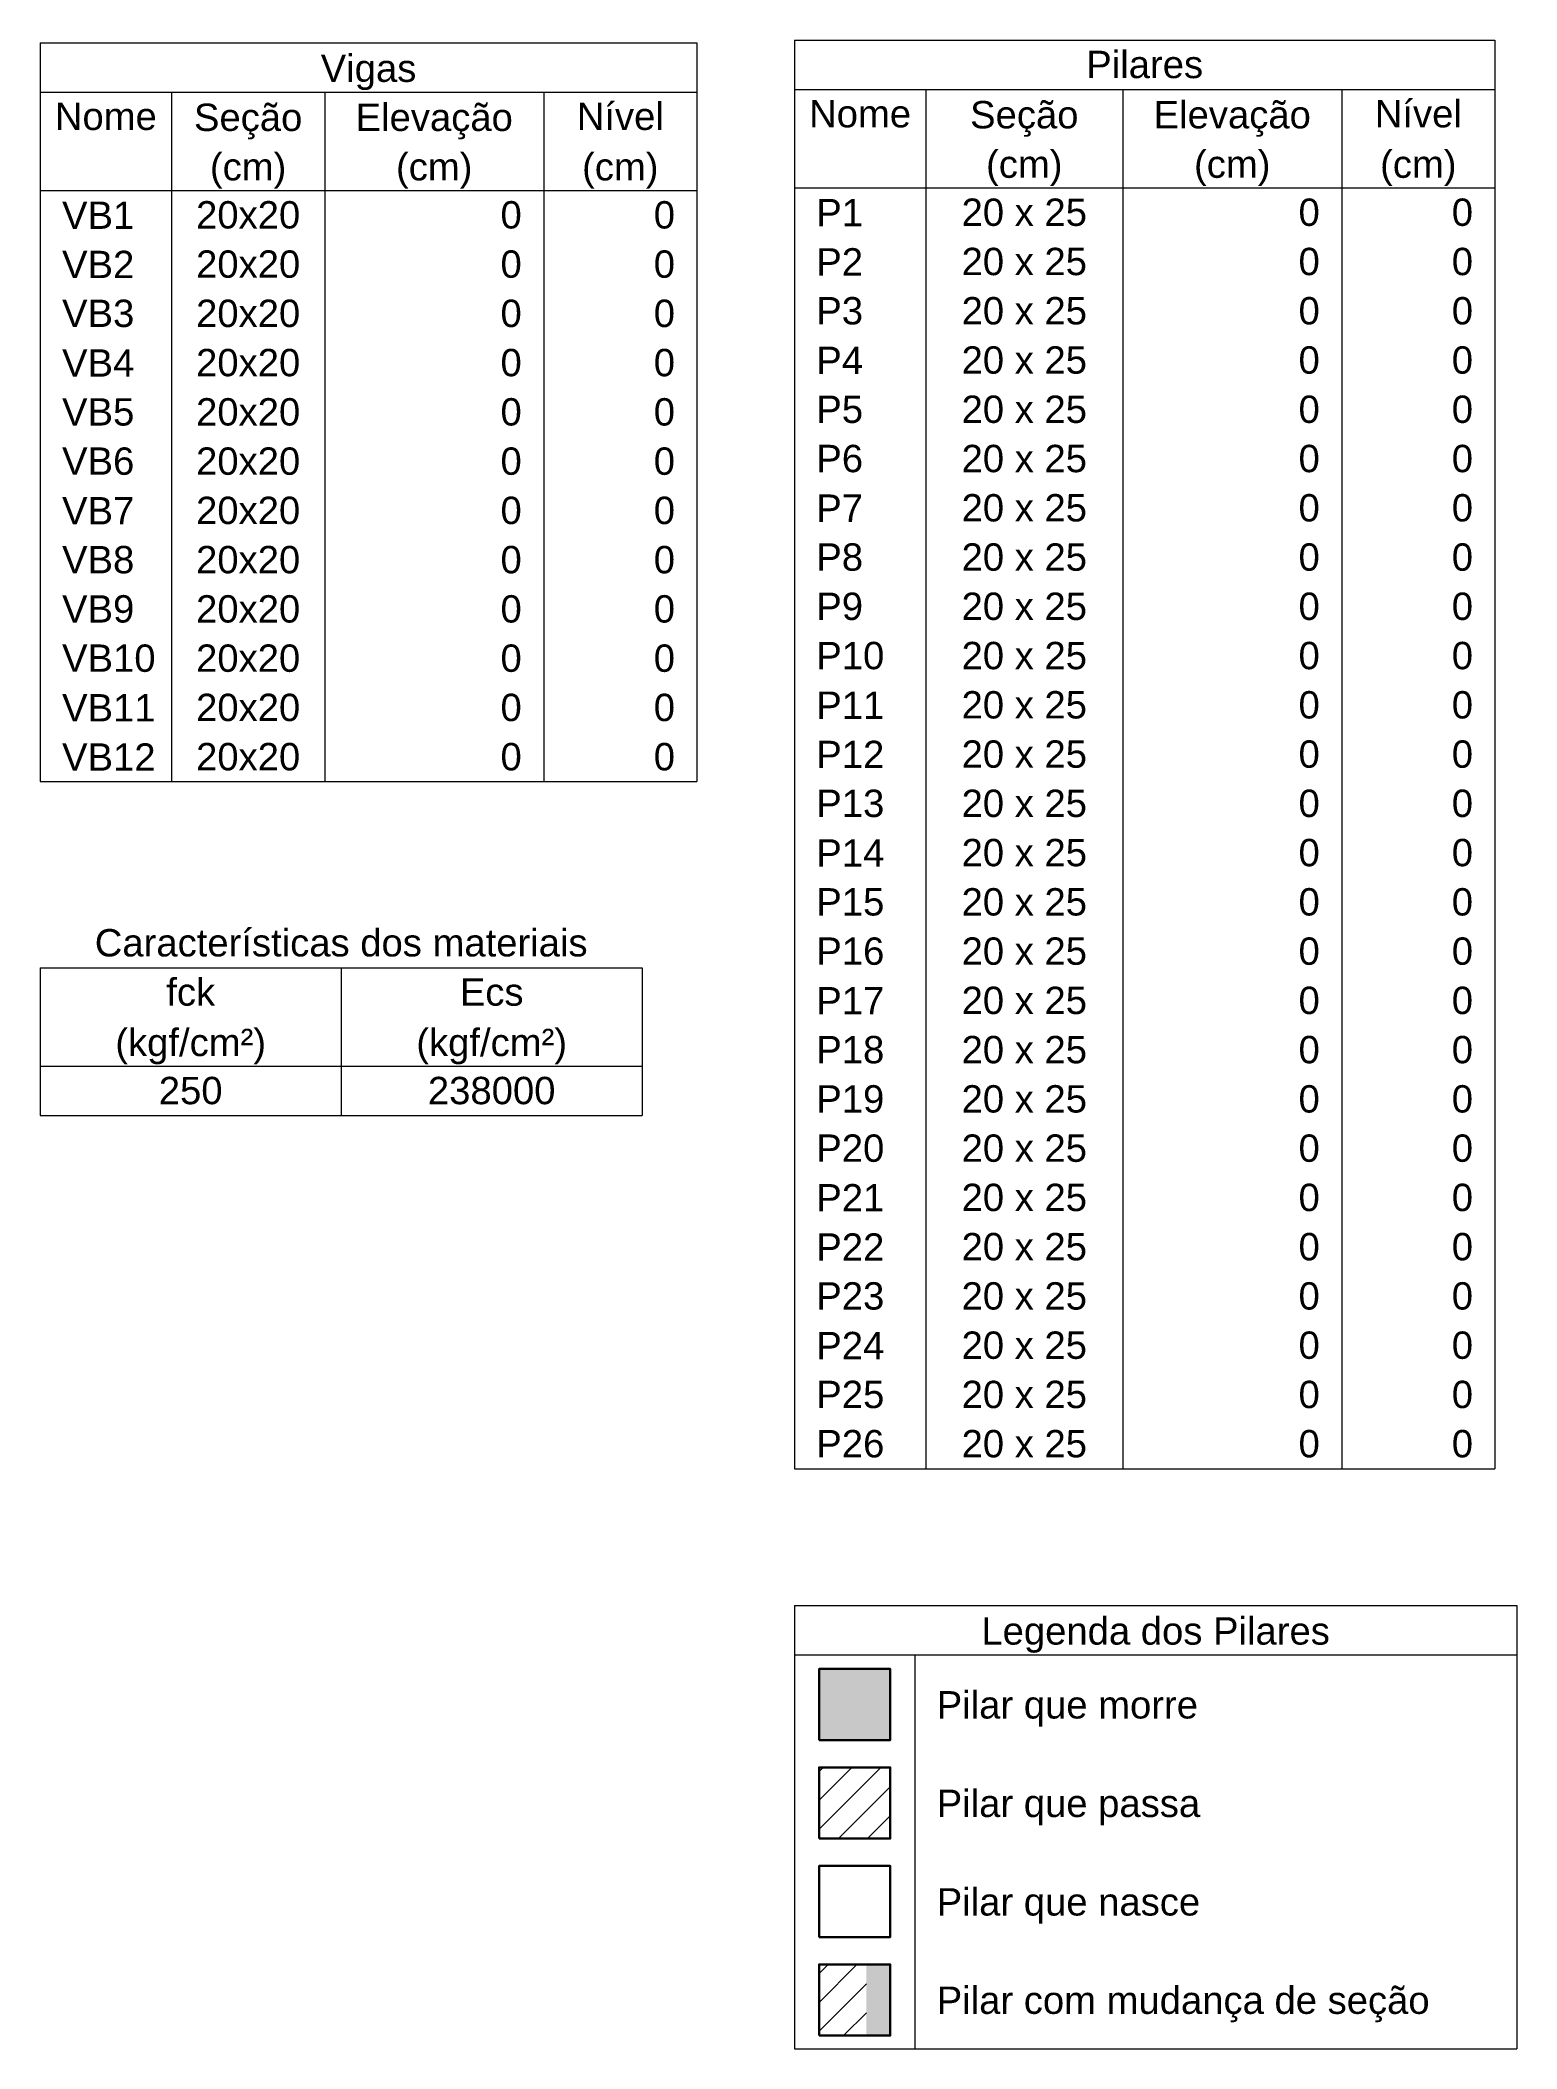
# Model space of a CAD drawing. Header units: millimetres. Extents: x 7 to 580, y -90 to 91.
# Drawn here: x 260.38 to 271.18, y 69.89 to 84.57 of the extents above; entities that cross this region are included whole.
import ezdxf

# ---------------------------------------------------------------- set-up
doc = ezdxf.new("R2010")
doc.units = ezdxf.units.MM
for name, color, linetype, lineweight in [('FO-Hachuras dos pilares', 9, 'Continuous', 5), ('FO-Pilares', 4, 'Continuous', 30), ('FO-Textos das vigas', 7, 'Continuous', 5), ('FO-Textos dos pilares', 7, 'Continuous', 5)]:
    doc.layers.add(name, color=color, linetype=linetype, lineweight=lineweight)
doc.styles.add('Arial', font='arial.ttf')

msp = doc.modelspace()

# ---------------------------------------------------------------- texts
at = {"layer": 'FO-Textos das vigas', "char_height": 0.2, "line_spacing_factor": 0.798, "style": 'Arial'}
for s, insert, width, attachment_point in [('Vigas', (262.7826, 84.209), 1.2, 8), ('Nome', (260.8626, 83.915), 0.96, 8), ('Seção', (261.9026, 83.849), 1.2, 8), ('Elevação', (263.2626, 83.849), 1.92, 8), ('Nível', (264.6226, 83.915), 1.2, 8), ('(cm)', (261.9026, 83.489), 0.96, 8), ('(cm)', (263.2626, 83.489), 0.96, 8), ('(cm)', (264.6226, 83.489), 0.96, 8), ('VB1', (260.5426, 83.195), 0.72, 7), ('20x20', (261.9026, 83.195), 1.2, 8), ('0', (263.9026, 83.195), 0.24, 9), ('0', (265.0226, 83.195), 0.24, 9), ('VB2', (260.5426, 82.835), 0.72, 7), ('20x20', (261.9026, 82.835), 1.2, 8), ('0', (263.9026, 82.835), 0.24, 9), ('0', (265.0226, 82.835), 0.24, 9), ('VB3', (260.5426, 82.475), 0.72, 7), ('20x20', (261.9026, 82.475), 1.2, 8), ('0', (263.9026, 82.475), 0.24, 9), ('0', (265.0226, 82.475), 0.24, 9), ('VB4', (260.5426, 82.115), 0.72, 7), ('20x20', (261.9026, 82.115), 1.2, 8), ('0', (263.9026, 82.115), 0.24, 9), ('0', (265.0226, 82.115), 0.24, 9), ('VB5', (260.5426, 81.755), 0.72, 7), ('20x20', (261.9026, 81.755), 1.2, 8), ('0', (263.9026, 81.755), 0.24, 9), ('0', (265.0226, 81.755), 0.24, 9), ('VB6', (260.5426, 81.395), 0.72, 7), ('20x20', (261.9026, 81.395), 1.2, 8), ('0', (263.9026, 81.395), 0.24, 9), ('0', (265.0226, 81.395), 0.24, 9), ('VB7', (260.5426, 81.035), 0.72, 7), ('20x20', (261.9026, 81.035), 1.2, 8), ('0', (263.9026, 81.035), 0.24, 9), ('0', (265.0226, 81.035), 0.24, 9), ('VB8', (260.5426, 80.675), 0.72, 7), ('20x20', (261.9026, 80.675), 1.2, 8), ('0', (263.9026, 80.675), 0.24, 9), ('0', (265.0226, 80.675), 0.24, 9), ('VB9', (260.5426, 80.315), 0.72, 7), ('20x20', (261.9026, 80.315), 1.2, 8), ('0', (263.9026, 80.315), 0.24, 9), ('0', (265.0226, 80.315), 0.24, 9), ('VB10', (260.5426, 79.955), 0.96, 7), ('20x20', (261.9026, 79.955), 1.2, 8), ('0', (263.9026, 79.955), 0.24, 9), ('0', (265.0226, 79.955), 0.24, 9), ('VB11', (260.5426, 79.595), 0.96, 7), ('20x20', (261.9026, 79.595), 1.2, 8), ('0', (263.9026, 79.595), 0.24, 9), ('0', (265.0226, 79.595), 0.24, 9), ('VB12', (260.5426, 79.235), 0.96, 7), ('20x20', (261.9026, 79.235), 1.2, 8), ('0', (263.9026, 79.235), 0.24, 9), ('0', (265.0226, 79.235), 0.24, 9), ('Características dos materiais', (262.5826, 77.875), 6.96, 8), ('fck', (261.4826, 77.515), 0.72, 8), ('Ecs', (263.6826, 77.515), 0.72, 8), ('(kgf/cm²)', (261.4826, 77.089), 2.16, 8), ('(kgf/cm²)', (263.6826, 77.089), 2.16, 8), ('250', (261.4826, 76.795), 0.72, 8), ('238000', (263.6826, 76.795), 1.44, 8), ('Legenda dos Pilares', (268.5353, 72.788), 4.56, 8), ('Pilar que morre', (266.9353, 72.248), 3.6, 7), ('Pilar que passa', (266.9353, 71.528), 3.6, 7), ('Pilar que nasce', (266.9353, 70.808), 3.6, 7), ('Pilar com mudança de seção', (266.9353, 70.088), 6.24, 7)]:
    msp.add_mtext(s, dxfattribs=dict(at, insert=insert, width=width, attachment_point=attachment_point))
at = {"layer": 'FO-Textos dos pilares', "char_height": 0.2, "line_spacing_factor": 0.798, "style": 'Arial'}
for s, insert, width, attachment_point in [('Pilares', (268.4553, 84.294), 1.68, 8), ('Nome', (266.3753, 83.934), 0.96, 8), ('Seção', (267.5753, 83.868), 1.2, 8), ('Elevação', (269.0953, 83.868), 1.92, 8), ('Nível', (270.4553, 83.934), 1.2, 8), ('(cm)', (267.5753, 83.508), 0.96, 8), ('(cm)', (269.0953, 83.508), 0.96, 8), ('(cm)', (270.4553, 83.508), 0.96, 8), ('P1', (266.0553, 83.214), 0.48, 7), ('20 x 25', (267.5753, 83.214), 1.68, 8), ('0', (269.7353, 83.214), 0.24, 9), ('0', (270.8553, 83.214), 0.24, 9), ('P2', (266.0553, 82.854), 0.48, 7), ('20 x 25', (267.5753, 82.854), 1.68, 8), ('0', (269.7353, 82.854), 0.24, 9), ('0', (270.8553, 82.854), 0.24, 9), ('P3', (266.0553, 82.494), 0.48, 7), ('20 x 25', (267.5753, 82.494), 1.68, 8), ('0', (269.7353, 82.494), 0.24, 9), ('0', (270.8553, 82.494), 0.24, 9), ('P4', (266.0553, 82.134), 0.48, 7), ('20 x 25', (267.5753, 82.134), 1.68, 8), ('0', (269.7353, 82.134), 0.24, 9), ('0', (270.8553, 82.134), 0.24, 9), ('P5', (266.0553, 81.774), 0.48, 7), ('20 x 25', (267.5753, 81.774), 1.68, 8), ('0', (269.7353, 81.774), 0.24, 9), ('0', (270.8553, 81.774), 0.24, 9), ('P6', (266.0553, 81.414), 0.48, 7), ('20 x 25', (267.5753, 81.414), 1.68, 8), ('0', (269.7353, 81.414), 0.24, 9), ('0', (270.8553, 81.414), 0.24, 9), ('P7', (266.0553, 81.054), 0.48, 7), ('20 x 25', (267.5753, 81.054), 1.68, 8), ('0', (269.7353, 81.054), 0.24, 9), ('0', (270.8553, 81.054), 0.24, 9), ('P8', (266.0553, 80.694), 0.48, 7), ('20 x 25', (267.5753, 80.694), 1.68, 8), ('0', (269.7353, 80.694), 0.24, 9), ('0', (270.8553, 80.694), 0.24, 9), ('P9', (266.0553, 80.334), 0.48, 7), ('20 x 25', (267.5753, 80.334), 1.68, 8), ('0', (269.7353, 80.334), 0.24, 9), ('0', (270.8553, 80.334), 0.24, 9), ('P10', (266.0553, 79.974), 0.72, 7), ('20 x 25', (267.5753, 79.974), 1.68, 8), ('0', (269.7353, 79.974), 0.24, 9), ('0', (270.8553, 79.974), 0.24, 9), ('P11', (266.0553, 79.614), 0.72, 7), ('20 x 25', (267.5753, 79.614), 1.68, 8), ('0', (269.7353, 79.614), 0.24, 9), ('0', (270.8553, 79.614), 0.24, 9), ('P12', (266.0553, 79.254), 0.72, 7), ('20 x 25', (267.5753, 79.254), 1.68, 8), ('0', (269.7353, 79.254), 0.24, 9), ('0', (270.8553, 79.254), 0.24, 9), ('P13', (266.0553, 78.894), 0.72, 7), ('20 x 25', (267.5753, 78.894), 1.68, 8), ('0', (269.7353, 78.894), 0.24, 9), ('0', (270.8553, 78.894), 0.24, 9), ('P14', (266.0553, 78.534), 0.72, 7), ('20 x 25', (267.5753, 78.534), 1.68, 8), ('0', (269.7353, 78.534), 0.24, 9), ('0', (270.8553, 78.534), 0.24, 9), ('P15', (266.0553, 78.174), 0.72, 7), ('20 x 25', (267.5753, 78.174), 1.68, 8), ('0', (269.7353, 78.174), 0.24, 9), ('0', (270.8553, 78.174), 0.24, 9), ('P16', (266.0553, 77.814), 0.72, 7), ('20 x 25', (267.5753, 77.814), 1.68, 8), ('0', (269.7353, 77.814), 0.24, 9), ('0', (270.8553, 77.814), 0.24, 9), ('20 x 25', (267.5753, 77.454), 1.68, 8), ('0', (269.7353, 77.454), 0.24, 9), ('0', (270.8553, 77.454), 0.24, 9), ('P17', (266.0553, 77.454), 0.72, 7), ('P18', (266.0553, 77.094), 0.72, 7), ('20 x 25', (267.5753, 77.094), 1.68, 8), ('0', (269.7353, 77.094), 0.24, 9), ('0', (270.8553, 77.094), 0.24, 9), ('P19', (266.0553, 76.734), 0.72, 7), ('20 x 25', (267.5753, 76.734), 1.68, 8), ('0', (269.7353, 76.734), 0.24, 9), ('0', (270.8553, 76.734), 0.24, 9), ('P20', (266.0553, 76.374), 0.72, 7), ('20 x 25', (267.5753, 76.374), 1.68, 8), ('0', (269.7353, 76.374), 0.24, 9), ('0', (270.8553, 76.374), 0.24, 9), ('P21', (266.0553, 76.014), 0.72, 7), ('20 x 25', (267.5753, 76.014), 1.68, 8), ('0', (269.7353, 76.014), 0.24, 9), ('0', (270.8553, 76.014), 0.24, 9), ('P22', (266.0553, 75.654), 0.72, 7), ('20 x 25', (267.5753, 75.654), 1.68, 8), ('0', (269.7353, 75.654), 0.24, 9), ('0', (270.8553, 75.654), 0.24, 9), ('P23', (266.0553, 75.294), 0.72, 7), ('20 x 25', (267.5753, 75.294), 1.68, 8), ('0', (269.7353, 75.294), 0.24, 9), ('0', (270.8553, 75.294), 0.24, 9), ('P24', (266.0553, 74.934), 0.72, 7), ('20 x 25', (267.5753, 74.934), 1.68, 8), ('0', (269.7353, 74.934), 0.24, 9), ('0', (270.8553, 74.934), 0.24, 9), ('P25', (266.0553, 74.574), 0.72, 7), ('20 x 25', (267.5753, 74.574), 1.68, 8), ('0', (269.7353, 74.574), 0.24, 9), ('0', (270.8553, 74.574), 0.24, 9), ('P26', (266.0553, 74.214), 0.72, 7), ('20 x 25', (267.5753, 74.214), 1.68, 8), ('0', (269.7353, 74.214), 0.24, 9), ('0', (270.8553, 74.214), 0.24, 9)]:
    msp.add_mtext(s, dxfattribs=dict(at, insert=insert, width=width, attachment_point=attachment_point))

# ---------------------------------------------------------------- hatches: boundary and pattern name
at = {"layer": 'FO-Hachuras dos pilares', "linetype": 'Continuous'}
for points in [[(266.0753, 72.1512), (266.0753, 72.6712), (266.5953, 72.6712), (266.5953, 72.1512), (266.0753, 72.1512)], [(266.4211, 69.9912), (266.4211, 70.5112), (266.5953, 70.5112), (266.5953, 69.9912), (266.4211, 69.9912)]]:
    msp.add_hatch(color=256, dxfattribs=at).paths.add_polyline_path(points)
at = {"layer": 'FO-Hachuras dos pilares', "linetype": 'Continuous', "true_color": 0x000000}
h = msp.add_hatch(dxfattribs=at)
h.set_pattern_fill('ANSI31', color=18, scale=0.047, style=0)
h.paths.add_polyline_path([(266.0753, 71.4312), (266.0753, 71.9512), (266.5953, 71.9512), (266.5953, 71.4312), (266.0753, 71.4312)])
h = msp.add_hatch(dxfattribs=at)
h.set_pattern_fill('ANSI31', color=18, scale=0.047, style=0)
h.paths.add_polyline_path([(266.0753, 69.9912), (266.0753, 70.5112), (266.4211, 70.5112), (266.4211, 69.9912), (266.0753, 69.9912)])

# ---------------------------------------------------------------- linework, layer by layer
at = {"layer": 'FO-Pilares'}
for points in [[(266.0753, 72.1512), (266.0753, 72.6712), (266.5953, 72.6712), (266.5953, 72.1512), (266.0753, 72.1512)], [(266.0753, 71.4312), (266.0753, 71.9512), (266.5953, 71.9512), (266.5953, 71.4312), (266.0753, 71.4312)], [(266.0753, 70.7112), (266.0753, 71.2312), (266.5953, 71.2312), (266.5953, 70.7112), (266.0753, 70.7112)], [(266.0753, 69.9912), (266.0753, 70.5112), (266.5953, 70.5112), (266.5953, 69.9912), (266.0753, 69.9912)]]:
    msp.add_lwpolyline(points, close=True, dxfattribs=at)
at = {"layer": 'FO-Textos das vigas'}
for p, q in [((260.3826, 84.5552), (265.1826, 84.5552)), ((260.3826, 84.5552), (260.3826, 79.1552)), ((265.1826, 84.5552), (265.1826, 79.1552)), ((260.3826, 84.1952), (265.1826, 84.1952)), ((261.3426, 84.1952), (261.3426, 79.1552)), ((262.4626, 84.1952), (262.4626, 79.1552)), ((264.0626, 84.1952), (264.0626, 79.1552)), ((260.3826, 83.4752), (265.1826, 83.4752)), ((260.3826, 79.1552), (265.1826, 79.1552)), ((260.3826, 77.7952), (264.7826, 77.7952)), ((260.3826, 77.7952), (260.3826, 76.7152)), ((262.5826, 77.7952), (262.5826, 76.7152)), ((264.7826, 77.7952), (264.7826, 76.7152)), ((260.3826, 77.0752), (264.7826, 77.0752)), ((260.3826, 76.7152), (264.7826, 76.7152)), ((265.8953, 73.1342), (271.1753, 73.1342)), ((265.8953, 73.1342), (265.8953, 69.8942)), ((271.1753, 73.1342), (271.1753, 69.8942)), ((265.8953, 72.7742), (271.1753, 72.7742)), ((266.7753, 72.7742), (266.7753, 69.8942)), ((265.8953, 69.8942), (271.1753, 69.8942))]:
    msp.add_line(p, q, dxfattribs=at)
at = {"layer": 'FO-Textos dos pilares'}
for p, q in [((265.8953, 84.5742), (271.0153, 84.5742)), ((265.8953, 84.5742), (265.8953, 74.1342)), ((271.0153, 84.5742), (271.0153, 74.1342)), ((265.8953, 84.2142), (271.0153, 84.2142)), ((266.8553, 84.2142), (266.8553, 74.1342)), ((268.2953, 84.2142), (268.2953, 74.1342)), ((269.8953, 84.2142), (269.8953, 74.1342)), ((265.8953, 83.4942), (271.0153, 83.4942)), ((265.8953, 74.1342), (271.0153, 74.1342))]:
    msp.add_line(p, q, dxfattribs=at)

msp.set_redraw_order([(e.dxf.handle, doc.entitydb.next_handle()) for e in msp.query("TEXT MTEXT ATTDEF DIMENSION ARC_DIMENSION")])  # texts and dimensions are drawn at this point

doc.saveas('drawing.dxf')
